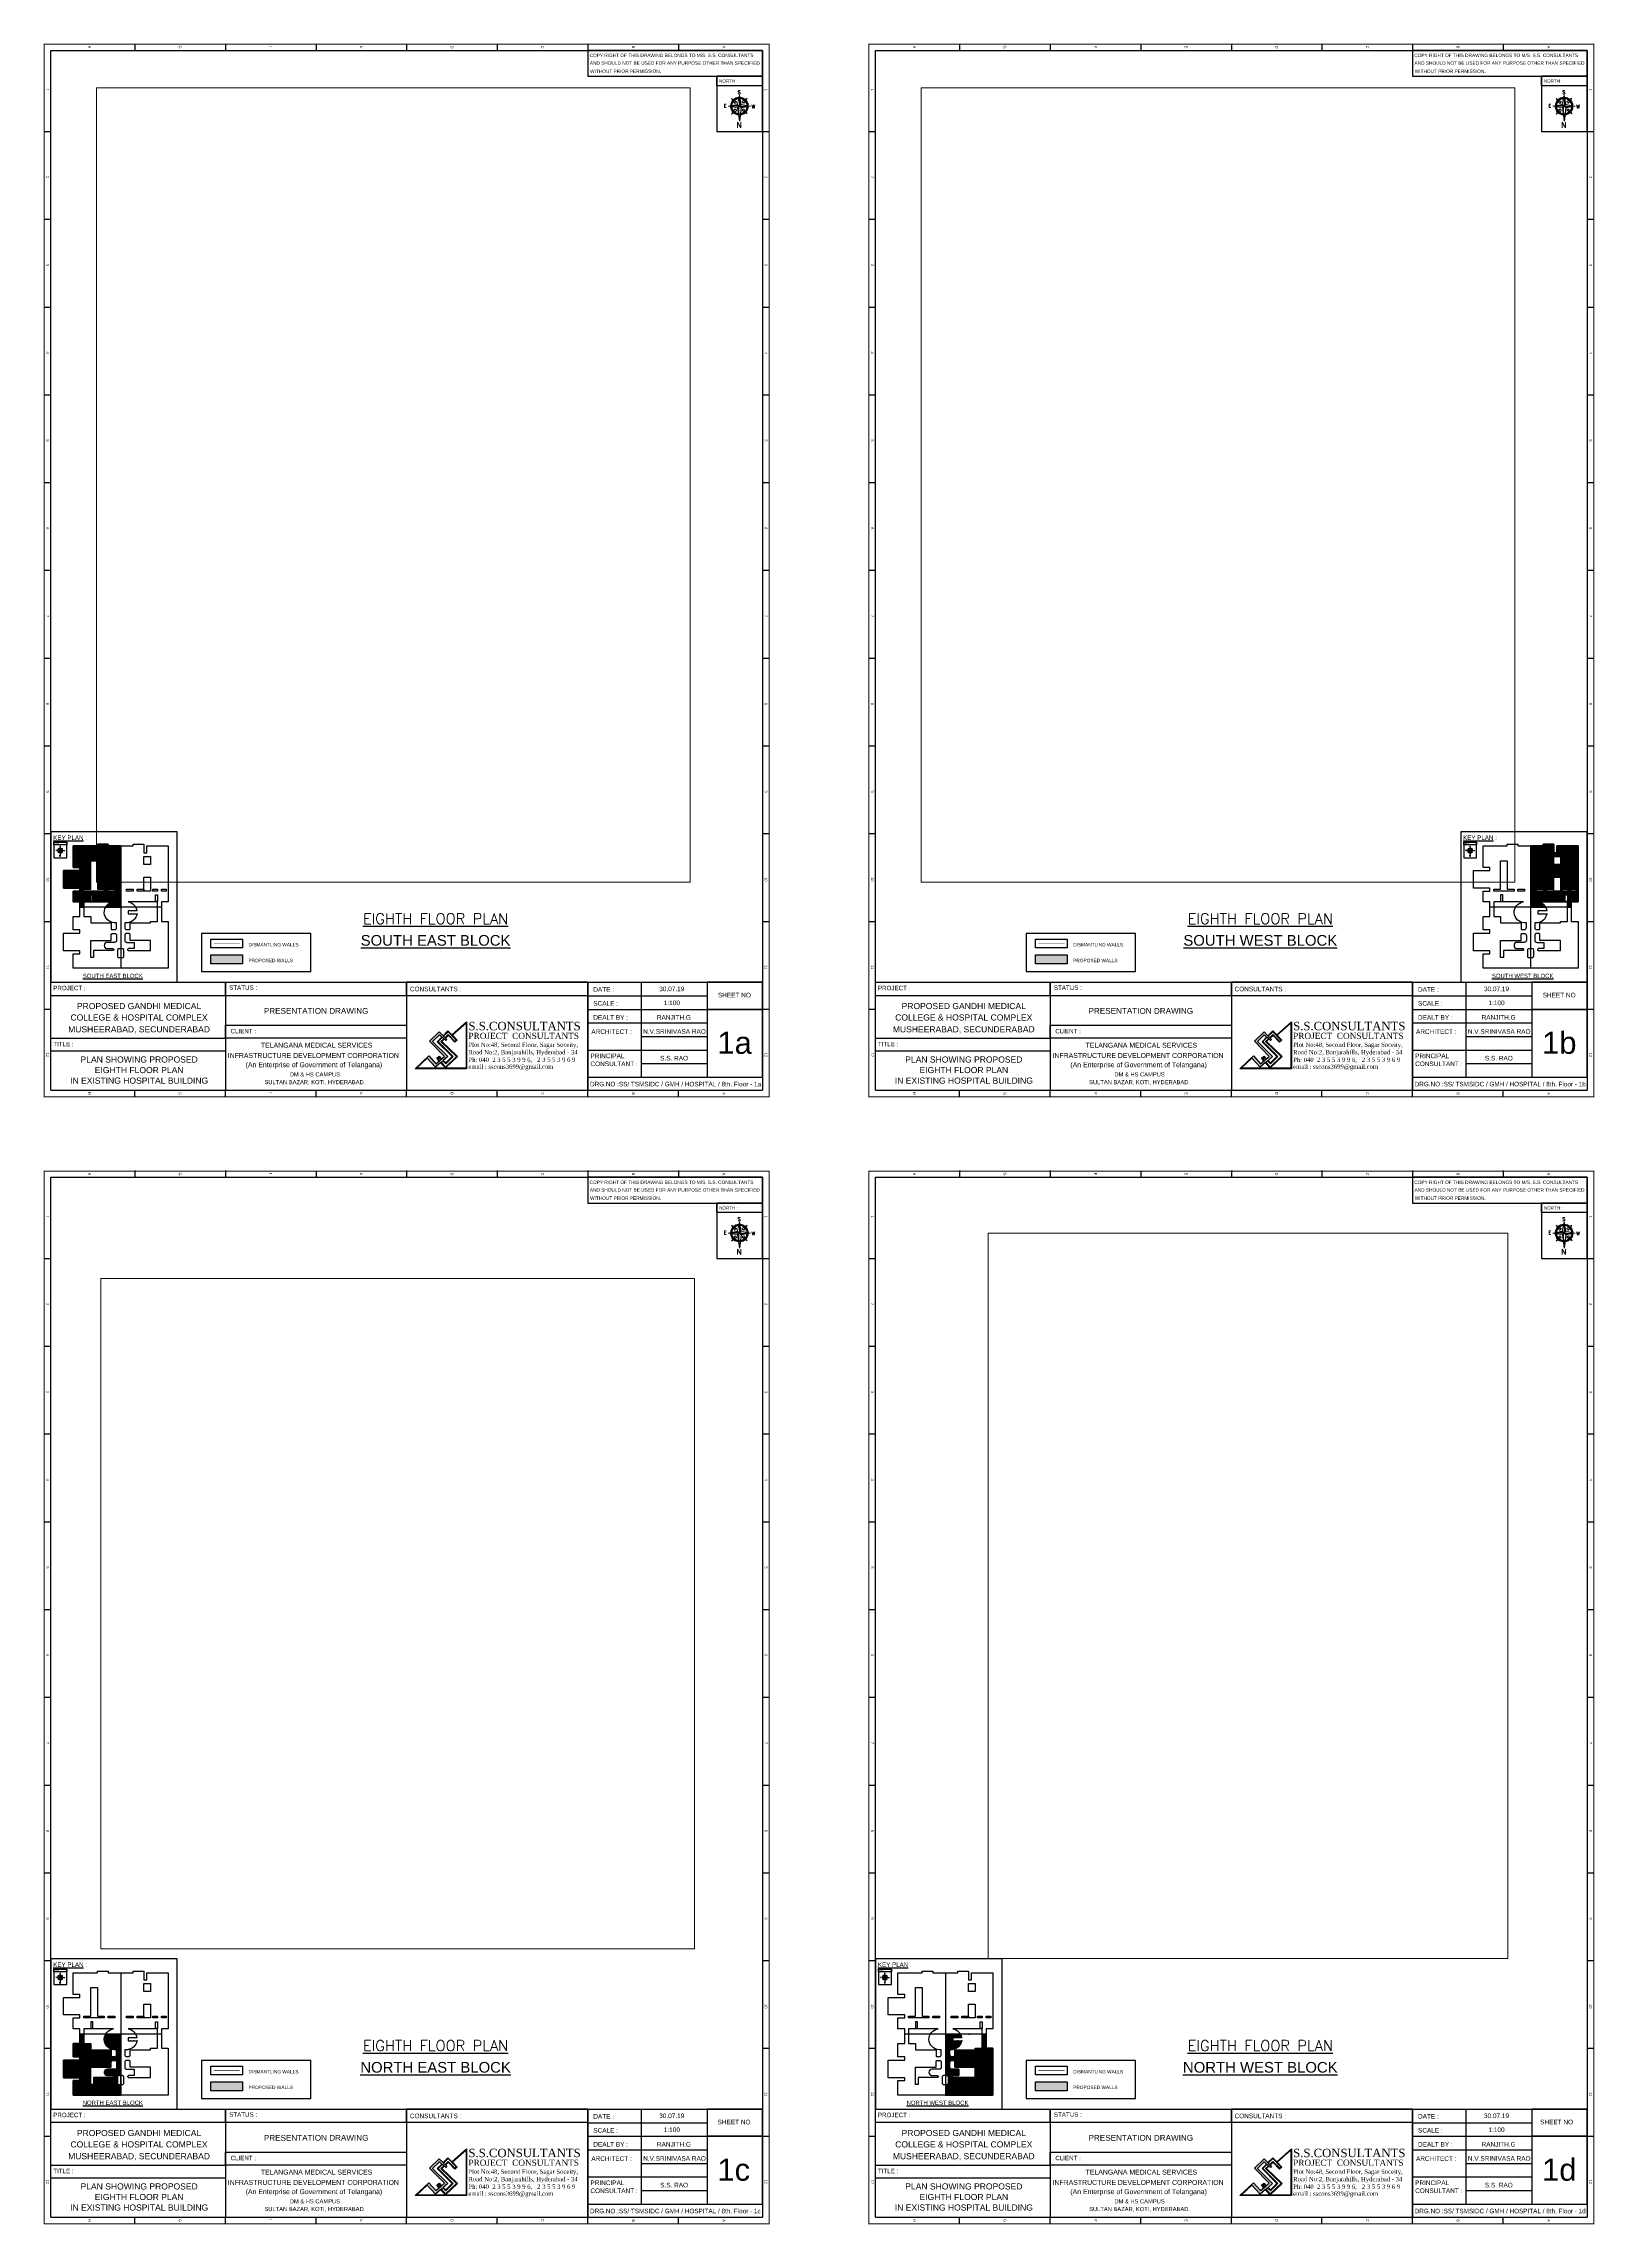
# Paper-space layout 'Layout1' of a CAD drawing. Extents: x -123619 to 94626, y -305529 to 1405.
import ezdxf
from ezdxf.enums import TextEntityAlignment as Align

# ---------------------------------------------------------------- set-up
doc = ezdxf.new("R2010")
doc.units = 0
doc.header["$MEASUREMENT"] = 0
doc.linetypes.add('DASHED2', pattern=[0.375, 0.25, -0.125])
doc.layers.get('Defpoints').update_dxf_attribs({"linetype": 'CONTINUOUS'})
for name, color, linetype in [('Corr Hat Line', 8, 'CONTINUOUS'), ('Corridor Hat Line', 8, 'CONTINUOUS'), ('Dis', 3, 'CONTINUOUS'), ('Pro-Blocks', 10, 'CONTINUOUS'), ('TITLE', 7, 'CONTINUOUS'), ('Venti', 161, 'CONTINUOUS'), ('Wall Hat', 1, 'CONTINUOUS')]:
    doc.layers.add(name, color=color, linetype=linetype)
doc.layers.add('walls', color=1, linetype='CONTINUOUS', lineweight=35)
doc.styles.add('ARI', font='arial.ttf')
doc.styles.add('ARIAL', font='arial.ttf', dxfattribs={"width": 0.75})
doc.styles.add('ROMANS', font='arial.ttf')
doc.styles.add('ROMANT', font='romant.shx')
doc.styles.add('RT', font='romant.shx')
doc.styles.add('TNR', font='times.ttf')

# ---------------------------------------------------------------- blocks, each defined once
blk = doc.blocks.new('A$C66962185')
at = {"layer": 'TITLE', "color": 7}
for p, q in [((30.11, -140930.66), (30.11, -140928.36)), ((60.37, -140930.66), (60.37, -140928.36)), ((90.64, -140930.66), (90.64, -140928.36)), ((120.9, -140930.66), (120.9, -140928.36)), ((151.16, -140930.66), (151.16, -140928.36)), ((181.42, -140930.66), (181.42, -140928.36)), ((211.69, -140930.66), (211.69, -140928.36)), ((241.95, -140930.66), (241.95, -140928.36)), ((272.21, -140930.66), (272.21, -140928.36)), ((302.47, -140930.66), (302.47, -140928.36)), ((332.74, -140930.66), (332.74, -140928.36)), ((363, -140959.61), (360.7, -140959.61)), ((363, -140990.86), (360.7, -140990.86)), ((363, -141022.1), (360.7, -141022.1)), ((363, -141053.35), (360.7, -141053.35)), ((363, -141084.59), (360.7, -141084.59)), ((363, -141115.84), (360.7, -141115.84)), ((363, -141147.08), (360.7, -141147.08))]:
    blk.add_line(p, q, dxfattribs=at)
at = {"layer": 'TITLE'}
for p, q in [((2.14, -140930.66), (360.7, -140930.66)), ((2.14, -141176.03), (2.14, -140930.66)), ((360.7, -141176.03), (360.7, -140930.66)), ((360.7, -141176.03), (2.14, -141176.03))]:
    blk.add_line(p, q, dxfattribs=at)
at = {"layer": 'TITLE', "color": 0}
for p, q in [((-0.15, -140959.61), (2.14, -140959.61)), ((-0.15, -140990.86), (2.14, -140990.86)), ((-0.15, -141022.1), (2.14, -141022.1)), ((-0.15, -141053.35), (2.14, -141053.35)), ((0, -141084.59), (2.14, -141084.59)), ((-0.15, -141115.84), (2.14, -141115.84)), ((-0.15, -141147.08), (2.14, -141147.08)), ((30.11, -141178.33), (30.11, -141176.03)), ((60.37, -141178.33), (60.37, -141176.03)), ((90.64, -141178.33), (90.64, -141176.03)), ((120.9, -141178.33), (120.9, -141176.03)), ((151.16, -141178.33), (151.16, -141176.03)), ((181.42, -141178.33), (181.42, -141176.03)), ((211.69, -141178.33), (211.69, -141176.03)), ((241.95, -141178.33), (241.95, -141176.03)), ((272.21, -141178.33), (272.21, -141176.03)), ((302.47, -141178.33), (302.47, -141176.03)), ((332.74, -141178.33), (332.74, -141176.03))]:
    blk.add_line(p, q, dxfattribs=at)
at = {"layer": 'TITLE', "color": 7, "const_width": 0.355}
blk.add_lwpolyline([(363, -140928.36), (363, -141178.33), (0, -141178.33), (0, -140928.36)], close=True, dxfattribs=at)
at = {"layer": 'TITLE', "color": 7, "style": 'ROMANS'}
for s, p in [('1', (15.75, -140929.48)), ('2', (45.89, -140929.48)), ('3', (76.15, -140929.48)), ('4', (106.41, -140929.48)), ('5', (136.67, -140929.48)), ('6', (166.94, -140929.48)), ('7', (197.2, -140929.48)), ('8', (227.46, -140929.48)), ('9', (257.73, -140929.48)), ('10', (287.99, -140929.48)), ('11', (318.25, -140929.48)), ('12', (348.51, -140929.48)), ('A', (361.83, -140943.96)), ('B', (361.83, -140975.21)), ('C', (361.83, -141006.45)), ('D', (361.83, -141037.7)), ('E', (361.83, -141068.94)), ('F', (361.83, -141100.19)), ('G', (361.83, -141131.44)), ('H', (361.83, -141162.68))]:
    blk.add_text(s, height=0.952, dxfattribs=at).set_placement(p, align=Align.MIDDLE)
at = {"layer": 'TITLE', "color": 0, "style": 'ROMANS'}
for s, p in [('A', (1.02, -140943.96)), ('B', (1.02, -140975.21)), ('C', (1.02, -141006.45)), ('D', (1.02, -141037.7)), ('E', (1.02, -141068.94)), ('F', (1.02, -141100.19)), ('G', (1.02, -141131.44)), ('H', (1.02, -141162.68)), ('1', (15.75, -141177.15)), ('2', (45.89, -141177.15)), ('3', (76.15, -141177.15)), ('4', (106.41, -141177.15)), ('5', (136.67, -141177.15)), ('6', (166.94, -141177.15)), ('7', (197.2, -141177.15)), ('8', (227.46, -141177.15)), ('9', (257.73, -141177.15)), ('10', (287.99, -141177.15)), ('11', (318.25, -141177.15)), ('12', (348.51, -141177.15))]:
    blk.add_text(s, height=0.952, dxfattribs=at).set_placement(p, align=Align.MIDDLE)
blk = doc.blocks.new('A$C235022EE')
at = {"layer": 'TITLE', "color": 6, "style": 'ARIAL', "width": 1}
for s, p in [('TELANGANA MEDICAL SERVICES', (-614, 3419)), ('INFRASTRUCTURE DEVELOPMENT CORPORATION', (-791, 2868)), ('(An Enterprise of Government of Telangana)', (-759, 2372))]:
    blk.add_text(s, height=265.46, dxfattribs=at).set_placement(p, align=Align.CENTER)
at = {"layer": 'TITLE', "color": 7, "style": 'ARI', "width": 1}
for s, oblique, p in [('SULTAN BAZAR, KOTI, HYDERABAD.', 360, (-708, 1462)), ('DM & HS CAMPUS', 0, (-708, 1878))]:
    blk.add_text(s, height=221.05, rotation=0.00005, dxfattribs=dict(at, oblique=oblique)).set_placement(p, align=Align.CENTER)
blk = doc.blocks.new('A$C26A6701F')
at = {"layer": 'TITLE'}
h = blk.add_hatch(color=8, dxfattribs=at)
h.dxf.hatch_style = 1
h.paths.add_polyline_path([(-1627, 1251), (-2166, 738), (-1340, -112), (-1527, -271), (-1605, -337), (-1820, -519), (-2215, -86), (-2968, -800), (-100, -800), (-100, 1821), (-919, 1087), (-1142, 1314), (-1411, 1041)])
h.paths.add_polyline_path([(-1485, 965), (-1738, 707), (-914, -123), (-1269, -477), (-1403, -345), (-1147, -125), (-1999, 719), (-1623, 1089)], flags=16)
h.paths.add_polyline_path([(-1386, 1017), (-1139, 1268), (-678, 799), (-752, 726), (-1129, 1106), (-1307, 941)], flags=16)
h.paths.add_polyline_path([(-1460, 942), (-1381, 872), (-1542, 723), (-667, -127), (-1274, -706), (-1513, -440), (-1430, -368), (-1270, -526), (-862, -119), (-1687, 711)], flags=16)
h.paths.add_polyline_path([(-1352, 845), (-1266, 768), (-1202, 838), (-1279, 913), (-1123, 1057), (-753, 683), (-635, 798), (-896, 1064), (-135, 1745), (-135, -777), (-2901, -777), (-2304, -210), (-1842, -723), (-1539, -462), (-1277, -753), (-615, -123), (-1485, 722)], flags=16)
h.paths.add_polyline_path([(-1642, -108), (-1760, -216), (-1631, -359), (-1605, -337), (-1715, -215), (-1647, -153), (-1527, -271), (-1500, -248)], flags=0)
h = blk.add_hatch(color=8, dxfattribs=at)
h.dxf.hatch_style = 1
h.paths.add_polyline_path([(-1642, -108), (-1760, -216), (-1631, -359), (-1605, -337), (-1715, -215), (-1647, -153), (-1527, -271), (-1500, -248)])
at = {"layer": 'TITLE', "color": 8}
for p, q in [((-2166, 738), (-1627, 1251)), ((-1627, 1251), (-1411, 1041)), ((-1142, 1314), (-1411, 1041)), ((-1139, 1268), (-1386, 1017)), ((-919, 1087), (-1142, 1314)), ((-678, 799), (-1139, 1268)), ((-100, 1821), (-919, 1087)), ((-135, 1745), (-896, 1064)), ((-135, 1745), (-135, -777)), ((-100, 1821), (-100, -800)), ((-1340, -112), (-2166, 738)), ((-1623, 1089), (-1999, 719)), ((-1999, 719), (-1147, -125)), ((-1485, 965), (-1738, 707)), ((-914, -123), (-1738, 707)), ((-1460, 942), (-1687, 711)), ((-862, -119), (-1687, 711)), ((-1485, 965), (-1623, 1089)), ((-1381, 872), (-1542, 723)), ((-1542, 723), (-667, -127)), ((-1352, 845), (-1485, 722)), ((-1485, 722), (-615, -123)), ((-1381, 872), (-1460, 942)), ((-1386, 1017), (-1307, 941)), ((-1266, 768), (-1352, 845)), ((-1129, 1106), (-1307, 941)), ((-1123, 1057), (-1279, 913)), ((-1279, 913), (-1202, 838)), ((-1202, 838), (-1266, 768)), ((-752, 726), (-1129, 1106)), ((-753, 683), (-1123, 1057)), ((-635, 798), (-896, 1064)), ((-635, 798), (-753, 683)), ((-678, 799), (-752, 726)), ((-2968, -800), (-2215, -86)), ((-100, -800), (-2968, -800)), ((-2901, -777), (-2304, -210)), ((-135, -777), (-2901, -777)), ((-1842, -723), (-2304, -210)), ((-2215, -86), (-1820, -519)), ((-1539, -462), (-1842, -723)), ((-1820, -519), (-1605, -337)), ((-1760, -216), (-1642, -108)), ((-1631, -359), (-1760, -216)), ((-1715, -215), (-1647, -153)), ((-1605, -337), (-1715, -215)), ((-1647, -153), (-1527, -271)), ((-1642, -108), (-1500, -248)), ((-1605, -337), (-1527, -271)), ((-1277, -753), (-1539, -462)), ((-1527, -271), (-1340, -112)), ((-1430, -368), (-1513, -440)), ((-1274, -706), (-1513, -440)), ((-1430, -368), (-1270, -526)), ((-1147, -125), (-1403, -345)), ((-1403, -345), (-1269, -477)), ((-615, -123), (-1277, -753)), ((-667, -127), (-1274, -706)), ((-1270, -526), (-862, -119)), ((-1269, -477), (-914, -123))]:
    blk.add_line(p, q, dxfattribs=at)
at = {"layer": 'TITLE', "color": 5, "style": 'TNR'}
blk.add_text('S.S.CONSULTANTS', height=469.79, dxfattribs=at).set_placement((0, 1348))
at = {"layer": 'TITLE', "style": 'TNR'}
for s, height, p in [('Plot No:48, Second Floor, Sagar Soceity,', 242.85, (0, 418)), ('Road No:2, Banjarahills, Hyderabad - 34', 243.21, (0, 0)), ('Ph: 040  2 3 5 5 3 9 9 6,   2 3 5 5 3 9 6 9', 243.21, (0, -421)), ('email : sscons3699@gmail.com', 243.21, (0, -808))]:
    blk.add_text(s, height=height, dxfattribs=at).set_placement(p)
at = {"layer": 'TITLE', "color": 150, "style": 'TNR'}
blk.add_text('PROJECT  CONSULTANTS', height=342.05, dxfattribs=at).set_placement((0, 864))
blk = doc.blocks.new('A$C03AF6151')
at = {"layer": 'TITLE', "color": 8, "lineweight": 5}
for p, q in [((-3940, 3881), (-24442, 0)), ((0, 0), (-24442, 0)), ((-24442, 0), (0, 0)), ((-3881, -3940), (-24442, 0)), ((-16447, 2397), (-19471, 1797)), ((-6501, 9852), (-17414, 17152)), ((-9949, 6351), (-17414, 17152)), ((-13474, 9732), (-15227, 12268)), ((-9935, 13325), (-12497, 15039)), ((-6966, 6861), (-9949, 6351)), ((-6966, 6861), (-6501, 9852)), ((-3940, 3881), (0, 24442)), ((-3940, 3881), (0, 0)), ((0, 0), (-3940, 3881)), ((0, 0), (-3881, -3940)), ((-3881, -3940), (0, 0)), ((-2646, 16409), (-2092, 19442)), ((0, 24442), (0, 0)), ((0, 0), (0, 24442)), ((3881, 3940), (0, 24442)), ((0, 0), (3881, 3940)), ((3881, 3940), (0, 0)), ((0, 0), (3940, -3881)), ((3940, -3881), (0, 0)), ((0, 0), (0, -24442)), ((0, -24442), (0, 0)), ((2397, 16447), (1797, 19471)), ((6351, 9949), (17152, 17414)), ((6861, 6966), (6351, 9949)), ((6861, 6966), (9852, 6501)), ((9732, 13474), (12268, 15227)), ((9852, 6501), (17152, 17414)), ((13325, 9935), (15039, 12497)), ((16292, 3291), (19338, 2899)), ((16292, 3291), (19338, 2899)), ((-16409, -2646), (-19442, -2092)), ((-9852, -6501), (-17152, -17414)), ((-6351, -9949), (-17152, -17414)), ((-13325, -9935), (-15039, -12497)), ((-9732, -13474), (-12268, -15227)), ((-6861, -6966), (-9852, -6501)), ((-6861, -6966), (-6351, -9949)), ((-3881, -3940), (0, -24442)), ((-2397, -16447), (-1797, -19471)), ((3940, -3881), (0, -24442)), ((2646, -16409), (2092, -19442)), ((6966, -6861), (6501, -9852)), ((6501, -9852), (17414, -17152)), ((6966, -6861), (9949, -6351)), ((9935, -13325), (12497, -15039)), ((9949, -6351), (17414, -17152)), ((13474, -9732), (15227, -12268)), ((16329, -3101), (19370, -2676)), ((16329, -3102), (19370, -2676)), ((16329, -3102), (19370, -2676))]:
    blk.add_line(p, q, dxfattribs=at)
at = {"layer": 'TITLE', "color": 5}
for p in [(3881, 3940), (3940, -3881)]:
    blk.add_line(p, (33053, 0), dxfattribs=at)
at = {"layer": 'TITLE', "color": 8, "lineweight": 5}
for radius, start, end in [(19554, 141.142689, 174.726248), (18088, 144.161205, 171.707732), (16621, 144.161205, 171.707732), (19554, 96.142689, 129.726248), (18088, 99.161205, 126.707732), (16621, 99.161205, 126.707732), (19554, 51.142689, 84.726248), (16621, 54.161205, 81.707732), (18088, 54.161205, 81.707732), (16621, 11.421813, 36.707732), (18088, 9.85136, 36.707732), (19554, 8.526917, 39.726248), (19554, 186.142689, 219.726248), (18088, 189.161205, 216.707732), (16621, 189.161205, 216.707732), (19554, 231.142689, 264.726248), (18088, 234.161205, 261.707732), (16621, 234.161205, 261.707732), (19554, 276.142689, 309.726248), (16621, 279.161205, 306.707732), (18088, 279.161205, 306.707732), (16621, 324.161205, 349.248684), (18088, 324.161205, 350.81434), (19554, 321.142689, 352.134802)]:
    blk.add_arc((0, 0), radius, start, end, dxfattribs=at)
for points in [[(-24442, 0), (-3940, 3881), (0, 0)], [(-19350, 2820), (-19471, 1797), (-16447, 2397)], [(-17414, 17152), (-6501, 9852), (-6966, 6861)], [(-15227, 12268), (-15852, 11449), (-13474, 9732)], [(-12497, 15039), (-11688, 15676), (-9935, 13325)], [(0, -24442), (-3881, -3940), (0, 0)], [(-3113, 19305), (-2092, 19442), (-2646, 16409)], [(0, 24442), (3881, 3940), (0, 0)], [(2820, 19350), (1797, 19471), (2397, 16447)], [(17152, 17414), (9852, 6501), (6861, 6966)], [(12268, 15227), (11449, 15852), (9732, 13474)], [(15039, 12497), (15676, 11688), (13325, 9935)], [(19338, 2899), (19161, 3903), (16292, 3291)], [(-19305, -3113), (-19442, -2092), (-16409, -2646)], [(-17152, -17414), (-9852, -6501), (-6861, -6966)], [(-15039, -12497), (-15676, -11688), (-13325, -9935)], [(-12268, -15227), (-11449, -15852), (-9732, -13474)], [(-2820, -19350), (-1797, -19471), (-2397, -16447)], [(3113, -19305), (2092, -19442), (2646, -16409)], [(17414, -17152), (6501, -9852), (6966, -6861)], [(12497, -15039), (11688, -15676), (9935, -13325)], [(15227, -12268), (15852, -11449), (13474, -9732)], [(19370, -2676), (19204, -3681), (16329, -3102)]]:
    blk.add_solid(points, dxfattribs=at)
at = {"layer": 'TITLE', "color": 5}
blk.add_solid([(33053, 0), (3940, -3881), (0, 0)], dxfattribs=at)

psp = doc.layouts.get("Layout1")

# ---------------------------------------------------------------- hatches: boundary and pattern name
at = {"layer": 'Corridor Hat Line', "ltscale": 500}
for points in [[(-95638, -126867), (-100070, -126867), (-100070, -128104), (-95638, -128104)], [(20426, -126867), (15994, -126867), (15994, -128104), (20426, -128104)], [(-95638, -285476), (-100070, -285476), (-100070, -286714), (-95638, -286714)], [(20426, -285476), (15994, -285476), (15994, -286714), (20426, -286714)]]:
    psp.add_hatch(color=10, dxfattribs=at).paths.add_polyline_path(points)
at = {"layer": 'Wall Hat', "lineweight": -3, "ltscale": 500}
h = psp.add_hatch(dxfattribs=at)
h.set_pattern_fill('ANSI31', color=10, scale=800, style=0)
h.set_pattern_definition([(45, (-16591244.99, 5685080.8), (-70.7106781, 70.7106781), [])])
h.paths.add_polyline_path([(-112776, -111514), (-114546, -111514), (-114546, -111258), (-116055, -111258), (-116055, -111514), (-119466, -111514), (-119466, -114550), (-118501, -114550), (-118501, -114970), (-120810, -114970), (-120810, -117444), (-118501, -117444), (-118501, -117870), (-119466, -117870), (-119466, -119378), (-118501, -119378), (-118501, -120124), (-117957, -120124), (-117957, -119378), (-113895, -119378), (-113895, -119394), (-113775, -119394, 0.2380244), (-114886, -120124), (-112776, -120124)])
h.paths.add_polyline_path([(-113613, -117620), (-113613, -117870), (-114546, -117870), (-114546, -117620)], flags=16)
h.paths.add_polyline_path([(-116055, -117620), (-115090, -117620), (-115090, -117870), (-117957, -117870), (-117957, -117620), (-116993, -117620), (-116993, -113599), (-116055, -113599)], flags=16)
h.paths.add_polyline_path([(-116695, -118414), (-116695, -119346), (-116992, -119346), (-116992, -118414)], flags=16)
h = psp.add_hatch(dxfattribs=at)
h.set_pattern_fill('ANSI31', color=10, scale=800, style=0)
h.set_pattern_definition([(45, (-16412724.54, 5685080.92), (-70.7106781, 70.7106781), [])])
h.paths.add_polyline_path([(92333, -111514), (89335, -111514), (89335, -112479), (88921, -112479), (88921, -111258), (87413, -111258), (87413, -111514), (85643, -111514), (85643, -120124), (87752, -120124, 0.2319293), (86676, -119398), (86676, -119378), (86778, -119378), (86922, -119378), (86970, -119378), (87114, -119378), (90824, -119378), (90824, -120124), (91368, -120124), (91368, -119378), (92333, -119378)])
h.paths.add_polyline_path([(89859, -115903), (89859, -117869), (88921, -117869), (88921, -115903)], flags=16)
h.paths.add_polyline_path([(89859, -114148), (88921, -114148), (88921, -113023), (89859, -113023)], flags=16)
h.paths.add_polyline_path([(91368, -117620), (92029, -117620), (92029, -117869), (91368, -117869)], flags=16)
h.paths.add_polyline_path([(90824, -117620), (90824, -117869), (90163, -117869), (90163, -117620)], flags=16)
h.paths.add_polyline_path([(90824, -118413), (90824, -119346), (90526, -119346), (90526, -118413)], flags=16)
h.paths.add_polyline_path([(88889, -117620), (88889, -117869), (87957, -117869), (87957, -117620)], flags=16)
h.paths.add_polyline_path([(87413, -117620), (87413, -117869), (86480, -117869), (86480, -117620)], flags=16)
h = psp.add_hatch(dxfattribs=at)
h.set_pattern_fill('ANSI31', color=10, scale=800, style=0)
h.set_pattern_definition([(45, (-16629607.71, 5526471.4), (-70.7106781, 70.7106781), [])])
h.paths.add_polyline_path([(-116992, -283415), (-114093, -283415), (-114093, -282538), (-114041, -282538), (-114041, -282450), (-113731, -282450), (-113639, -282450), (-113639, -282466), (-113517, -282466), (-113384, -282599), (-113384, -282721), (-113368, -282721), (-113368, -283032), (-113368, -283121), (-113368, -283431), (-113384, -283431), (-113384, -283554), (-113517, -283686), (-113639, -283686), (-113639, -283702), (-114664, -283702, 0.9006156), (-114755, -284573), (-114664, -284582), (-114568, -284582), (-114071, -284582), (-113975, -284582), (-113884, -284582), (-113757, -284709), (-113757, -284777), (-113773, -284777), (-113825, -284777), (-113825, -284865), (-116587, -284865), (-116587, -285834), (-116992, -285834)], flags=16)
h.paths.add_polyline_path([(-112776, -278733), (-118501, -278733), (-118501, -280061), (-119466, -280061), (-119466, -281938), (-118501, -281938), (-118501, -282418), (-120810, -282418), (-120810, -284897), (-118501, -284897), (-118501, -285298), (-119466, -285298), (-119466, -287343), (-112776, -287343)])
edge = h.paths.add_edge_path(flags=16)
edge.add_line((-114886, -278733), (-117957, -278733))
edge.add_line((-117957, -278733), (-117957, -280061))
edge.add_line((-117957, -280061), (-116992, -280061))
edge.add_line((-116992, -280061), (-116992, -280941))
edge.add_line((-116992, -280941), (-114093, -280941))
edge.add_line((-114093, -280941), (-114093, -281906))
edge.add_line((-114093, -281906), (-113639, -281906))
edge.add_line((-113639, -281906), (-113639, -281890))
edge.add_line((-113639, -281890), (-113519, -281890))
edge.add_line((-113519, -281890), (-113519, -281893))
edge.add_line((-113519, -281893), (-113381, -281755))
edge.add_line((-113381, -281755), (-113384, -281755))
edge.add_line((-113384, -281755), (-113384, -281635))
edge.add_line((-113384, -281635), (-113368, -281635))
edge.add_line((-113368, -281635), (-113368, -280945))
edge.add_line((-113368, -280945), (-113661, -280945))
edge.add_line((-113661, -280945), (-113661, -280942))
edge.add_arc((-113608, -279469), 1474, 150.08905, 267.92406, ccw=False)
edge = h.paths.add_edge_path(flags=17)
edge.add_line((-112776, -285829), (-112776, -284587))
edge.add_line((-112776, -284587), (-113038, -284587))
edge.add_arc((-113073, -284577), 36, 209.50649, 343.20855, ccw=False)
edge.add_line((-113104, -284594), (-113219, -284709))
edge.add_line((-113219, -284709), (-113219, -284718))
edge.add_arc((-113238, -284749), 36, -59.26213, 59.26213, ccw=False)
edge.add_line((-113219, -284780), (-113219, -285660))
edge.add_arc((-113238, -285691), 36, -42.29805, 59.26213, ccw=False)
edge.add_line((-113211, -285715), (-113097, -285829))
edge.add_arc((-113073, -285856), 36, 47.16657, 132.29805, ccw=False)
edge.add_line((-113048, -285829), (-112776, -285829))
h = psp.add_hatch(dxfattribs=at)
h.set_pattern_fill('ANSI31', color=10, scale=800, style=0)
h.set_pattern_definition([(45, (-16533378.9, 5526471.4), (-70.7106781, 70.7106781), [])])
h.paths.add_polyline_path([(7503, -283415), (7503, -284865), (4336, -284865), (4336, -284777), (4284, -284777), (4268, -284777), (4268, -284709), (4395, -284582), (4487, -284582), (4583, -284582), (5079, -284582), (5175, -284582), (5175, -284550), (5175, -284158), (5175, -284126), (5175, -283702), (5079, -283702), (4583, -283702), (4487, -283702), (4461, -283702), (4151, -283702), (4151, -283686), (4028, -283686), (3895, -283554), (3895, -283431), (3879, -283431), (3879, -283121), (3879, -283032), (3879, -282721), (3895, -282721), (3895, -282599), (4028, -282466), (4151, -282466), (4151, -282450), (4242, -282450), (4552, -282450), (4552, -282538), (4604, -282538), (4604, -283415)], flags=16)
edge = h.paths.add_edge_path()
edge.add_line((9012, -278733), (3287, -278733))
edge.add_line((3287, -278733), (3287, -284587))
edge.add_line((3287, -284587), (3550, -284587))
edge.add_arc((3584, -284577), 36, 196.79145, 330.49351)
edge.add_line((3615, -284594), (3737, -284716))
edge.add_arc((3749, -284749), 36, 109.94941, 239.26213)
edge.add_line((3731, -284780), (3731, -285660))
edge.add_arc((3749, -285691), 36, 120.73787, 222.29805)
edge.add_line((3722, -285715), (3608, -285829))
edge.add_arc((3584, -285856), 36, 47.70195, 132.83343)
edge.add_line((3560, -285829), (3287, -285829))
edge.add_line((3287, -285829), (3287, -287343))
edge.add_line((3287, -287343), (9977, -287343))
edge.add_line((9977, -287343), (9977, -280749))
edge.add_line((9977, -280749), (9012, -280749))
edge.add_line((9012, -280749), (9012, -278733))
edge = h.paths.add_edge_path(flags=16)
edge.add_line((8468, -278733), (5397, -278733))
edge.add_arc((4119, -279469), 1474, 8.26706, 29.9103, ccw=False)
edge.add_line((5578, -279257), (5125, -279257))
edge.add_line((5125, -279257), (5125, -279273))
edge.add_line((5125, -279273), (5029, -279273))
edge.add_line((5029, -279273), (5029, -279257))
edge.add_line((5029, -279257), (4728, -279257))
edge.add_arc((4692, -279241), 40, 203.57818, 336.42182, ccw=False)
edge.add_line((4655, -279257), (4320, -279257))
edge.add_line((4320, -279257), (4320, -279681))
edge.add_line((4320, -279681), (4655, -279681))
edge.add_arc((4692, -279697), 40, 23.57818, 156.42182, ccw=False)
edge.add_line((4728, -279681), (5029, -279681))
edge.add_line((5029, -279681), (5029, -279665))
edge.add_line((5029, -279665), (5125, -279665))
edge.add_line((5125, -279665), (5125, -279681))
edge.add_line((5125, -279681), (5522, -279681))
edge.add_arc((5559, -279697), 40, -76.13428, 156.42182, ccw=False)
edge.add_arc((4119, -279469), 1474, 277.85888, 349.57325, ccw=False)
edge.add_line((4320, -280929), (4320, -280945))
edge.add_line((4320, -280945), (3895, -280945))
edge.add_line((3895, -280945), (3895, -281069))
edge.add_line((3895, -281069), (3879, -281069))
edge.add_line((3879, -281069), (3879, -281635))
edge.add_line((3879, -281635), (3895, -281635))
edge.add_line((3895, -281635), (3895, -281758))
edge.add_line((3895, -281758), (4028, -281890))
edge.add_line((4028, -281890), (4151, -281890))
edge.add_line((4151, -281890), (4151, -281906))
edge.add_line((4151, -281906), (4552, -281906))
edge.add_line((4552, -281906), (4552, -281818))
edge.add_line((4552, -281818), (4604, -281818))
edge.add_line((4604, -281818), (4604, -280941))
edge.add_line((4604, -280941), (7487, -280941))
edge.add_line((7487, -280941), (7487, -280749))
edge.add_line((7487, -280749), (8468, -280749))
edge.add_line((8468, -280749), (8468, -278733))

# ---------------------------------------------------------------- linework, layer by layer
at = {"layer": 'Corr Hat Line', "color": 10, "lineweight": -3, "ltscale": 500}
for p, q in [((-112776, -111514), (-112776, -120124)), ((-112776, -120124), (-118501, -120124))]:
    psp.add_line(p, q, dxfattribs=at)
at = {"layer": 'Corr Hat Line', "color": 3, "lineweight": -3, "ltscale": 500}
for p, q in [((-112776, -111514), (-112776, -128734)), ((85643, -111514), (85643, -128733)), ((-107051, -120124), (-118501, -120124)), ((91368, -120124), (79918, -120124)), ((-112776, -270124), (-112776, -287343)), ((3287, -270124), (3287, -287343)), ((-107051, -278733), (-118501, -278733)), ((9012, -278733), (-2437, -278733))]:
    psp.add_line(p, q, dxfattribs=at)
for points in [[(-109498, -111258), (-109498, -111258), (-109498, -112479), (-109084, -112479), (-109084, -111514), (-106087, -111514), (-106087, -119378), (-107051, -119378), (-107051, -122139), (-106087, -122139), (-106087, -128734), (-119466, -128734), (-119466, -126689), (-118501, -126689), (-118501, -126287), (-120810, -126287), (-120810, -123809), (-118501, -123809), (-118501, -123329), (-119466, -123329), (-119466, -121452), (-118501, -121452), (-118501, -119378), (-119466, -119378), (-119466, -117870), (-118501, -117870), (-118501, -117444), (-120810, -117444), (-120810, -114970), (-118501, -114970), (-118501, -114550), (-119466, -114550), (-119466, -111514), (-116055, -111514), (-116055, -111258), (-114546, -111258), (-114546, -111514), (-111007, -111514), (-111007, -111258), (-109498, -111258)], [(88921, -111258), (88921, -111258), (88921, -112479), (89335, -112479), (89335, -111514), (92333, -111514), (92333, -119378), (91368, -119378), (91368, -122139), (92333, -122139), (92333, -128733), (78953, -128733), (78953, -126689), (79918, -126689), (79918, -126287), (77609, -126287), (77609, -123809), (79918, -123809), (79918, -123329), (78953, -123329), (78953, -121452), (79918, -121452), (79918, -119378), (78953, -119378), (78953, -117869), (79918, -117869), (79918, -117444), (77609, -117444), (77609, -114970), (79918, -114970), (79918, -114549), (78953, -114549), (78953, -111514), (82365, -111514), (82365, -111258), (83873, -111258), (83873, -111514), (87413, -111514), (87413, -111258), (88921, -111258)], [(-109498, -269868), (-109498, -269868), (-109498, -271089), (-109084, -271089), (-109084, -270124), (-106087, -270124), (-106087, -277988), (-107051, -277988), (-107051, -280749), (-106087, -280749), (-106087, -287343), (-119466, -287343), (-119466, -285298), (-118501, -285298), (-118501, -284897), (-120810, -284897), (-120810, -282418), (-118501, -282418), (-118501, -281938), (-119466, -281938), (-119466, -280061), (-118501, -280061), (-118501, -277988), (-119466, -277988), (-119466, -276479), (-118501, -276479), (-118501, -276053), (-120810, -276053), (-120810, -273580), (-118501, -273580), (-118501, -273159), (-119466, -273159), (-119466, -270124), (-116055, -270124), (-116055, -269868), (-114546, -269868), (-114546, -270124), (-111007, -270124), (-111007, -269868), (-109498, -269868)], [(6566, -269868), (6566, -269868), (6566, -271089), (6979, -271089), (6979, -270124), (9977, -270124), (9977, -277988), (9012, -277988), (9012, -280749), (9977, -280749), (9977, -287343), (-3402, -287343), (-3402, -285298), (-2437, -285298), (-2437, -284897), (-4746, -284897), (-4746, -282418), (-2437, -282418), (-2437, -281938), (-3402, -281938), (-3402, -280061), (-2437, -280061), (-2437, -277988), (-3402, -277988), (-3402, -276479), (-2437, -276479), (-2437, -276053), (-4746, -276053), (-4746, -273580), (-2437, -273580), (-2437, -273159), (-3402, -273159), (-3402, -270124), (9, -270124), (9, -269868), (1518, -269868), (1518, -270124), (5057, -270124), (5057, -269868), (6566, -269868)]]:
    psp.add_lwpolyline(points, dxfattribs=at)
at = {"layer": 'Corr Hat Line', "color": 8, "lineweight": -3, "ltscale": 500}
for points in [[(-109498, -113023), (-108560, -113023), (-108560, -114148), (-109498, -114148)], [(-109498, -115903), (-108560, -115903), (-108560, -117870), (-109498, -117870)], [(-111939, -117620), (-111007, -117620), (-111007, -117870), (-111939, -117870)], [(-110463, -117620), (-109530, -117620), (-109530, -117870), (-110463, -117870)], [(-108256, -117620), (-107595, -117620), (-107595, -117870), (-108256, -117870)], [(-107893, -118414), (-107595, -118414), (-107595, -119346), (-107893, -119346)], [(-107051, -117620), (-106391, -117620), (-106391, -117870), (-107051, -117870)], [(81725, -118413), (81427, -118413), (81427, -119346), (81725, -119346)], [(83873, -117620), (84806, -117620), (84806, -117869), (83873, -117869)], [(-109498, -271633), (-108560, -271633), (-108560, -272757), (-109498, -272757)], [(6566, -271633), (7503, -271633), (7503, -272757), (6566, -272757)], [(-114546, -276229), (-113613, -276229), (-113613, -276479), (-114546, -276479)], [(-111939, -276229), (-111007, -276229), (-111007, -276479), (-111939, -276479)], [(-110463, -276229), (-109530, -276229), (-109530, -276479), (-110463, -276479)], [(-109498, -274513), (-108560, -274513), (-108560, -276479), (-109498, -276479)], [(-108256, -276229), (-107595, -276229), (-107595, -276479), (-108256, -276479)], [(-107051, -276229), (-106391, -276229), (-106391, -276479), (-107051, -276479)], [(1518, -276229), (2451, -276229), (2451, -276479), (1518, -276479)], [(4124, -276229), (5057, -276229), (5057, -276479), (4124, -276479)], [(5601, -276229), (6534, -276229), (6534, -276479), (5601, -276479)], [(6566, -274513), (7503, -274513), (7503, -276479), (6566, -276479)], [(7807, -276229), (8468, -276229), (8468, -276479), (7807, -276479)], [(9012, -276229), (9673, -276229), (9673, -276479), (9012, -276479)], [(-116695, -277023), (-116992, -277023), (-116992, -277956), (-116695, -277956)], [(-107893, -277023), (-107595, -277023), (-107595, -277956), (-107893, -277956)], [(-631, -277023), (-929, -277023), (-929, -277956), (-631, -277956)], [(8171, -277023), (8468, -277023), (8468, -277956), (8171, -277956)]]:
    psp.add_lwpolyline(points, close=True, dxfattribs=at)
at = {"layer": 'Corr Hat Line', "color": 10, "lineweight": -3, "ltscale": 500}
psp.add_lwpolyline([(-116055, -117620), (-115090, -117620), (-115090, -117870), (-117957, -117870), (-117957, -117620), (-116993, -117620), (-116993, -113599), (-116055, -113599), (-116055, -117620)], dxfattribs=at)
at = {"layer": 'Corr Hat Line', "color": 8, "lineweight": -3, "ltscale": 500}
for points in [[(82365, -117620), (83329, -117620), (83329, -117869), (80462, -117869), (80462, -117620), (81427, -117620), (81427, -113599), (82365, -113599), (82365, -117620)], [(-108560, -126255), (-108560, -124806), (-108560, -124806), (-108560, -124806), (-108560, -124806), (-108560, -124806), (-111459, -124806), (-111459, -124774), (-111459, -123929), (-111511, -123929), (-111511, -123841), (-111822, -123841), (-111913, -123841), (-111913, -123857), (-112036, -123857), (-112168, -123989), (-112168, -124112), (-112184, -124112), (-112184, -124422), (-112184, -124511), (-112184, -124822), (-112168, -124822), (-112168, -124944), (-112036, -125077), (-111913, -125077), (-111913, -125093), (-111603, -125093), (-111577, -125093), (-111481, -125093), (-110984, -125093), (-110888, -125093), (-110888, -125125), (-110888, -125517), (-110888, -125549), (-110888, -125941), (-110888, -125973), (-110984, -125973), (-111481, -125973), (-111577, -125973), (-111668, -125973), (-111795, -126100), (-111795, -126167), (-111779, -126167), (-111727, -126167), (-111727, -126255), (-108560, -126255), (-108560, -126255)], [(89859, -126255), (89859, -124805), (89859, -124805), (89859, -124805), (89859, -124805), (89859, -124805), (86960, -124805), (86960, -124773), (86960, -123929), (86908, -123929), (86908, -123841), (86597, -123841), (86506, -123841), (86506, -123857), (86383, -123857), (86251, -123989), (86251, -124112), (86235, -124112), (86235, -124422), (86235, -124511), (86235, -124821), (86251, -124821), (86251, -124944), (86383, -125077), (86506, -125077), (86506, -125093), (86817, -125093), (86842, -125093), (86938, -125093), (87435, -125093), (87531, -125093), (87531, -125125), (87531, -125517), (87531, -125549), (87531, -125941), (87531, -125973), (87435, -125973), (86938, -125973), (86842, -125973), (86751, -125973), (86624, -126100), (86624, -126167), (86640, -126167), (86692, -126167), (86692, -126255), (89859, -126255), (89859, -126255)], [(-116055, -276229), (-115090, -276229), (-115090, -276479), (-117957, -276479), (-117957, -276229), (-116993, -276229), (-116993, -272209), (-116055, -272209), (-116055, -276229)], [(9, -276229), (974, -276229), (974, -276479), (-1893, -276479), (-1893, -276229), (-929, -276229), (-929, -272209), (9, -272209), (9, -276229)], [(-108560, -284865), (-108560, -283415), (-108560, -283415), (-108560, -283415), (-108560, -283415), (-108560, -283415), (-111459, -283415), (-111459, -283383), (-111459, -282538), (-111511, -282538), (-111511, -282450), (-111822, -282450), (-111913, -282450), (-111913, -282466), (-112036, -282466), (-112168, -282599), (-112168, -282721), (-112184, -282721), (-112184, -283032), (-112184, -283121), (-112184, -283431), (-112168, -283431), (-112168, -283554), (-112036, -283686), (-111913, -283686), (-111913, -283702), (-111603, -283702), (-111577, -283702), (-111481, -283702), (-110984, -283702), (-110888, -283702), (-110888, -283734), (-110888, -284126), (-110888, -284158), (-110888, -284550), (-110888, -284582), (-110984, -284582), (-111481, -284582), (-111577, -284582), (-111668, -284582), (-111795, -284709), (-111795, -284777), (-111779, -284777), (-111727, -284777), (-111727, -284865), (-108560, -284865), (-108560, -284865)]]:
    psp.add_lwpolyline(points, dxfattribs=at)
for points in [[(-113895, -119378), (-117957, -119378), (-117957, -121452), (-116992, -121452), (-116992, -122332), (-114093, -122332), (-114093, -123297), (-113639, -123297), (-113639, -123281), (-113519, -123281), (-113519, -123283), (-113381, -123146), (-113384, -123146), (-113384, -123026), (-113368, -123026), (-113368, -122336), (-113661, -122336), (-113661, -122333, -0.9275483), (-113775, -119394), (-113895, -119394), (-113895, -119378)], [(84524, -119378), (80462, -119378), (80462, -121452), (81427, -121452), (81427, -122332), (84326, -122332), (84326, -123297), (84780, -123297), (84780, -123281), (84900, -123281), (84900, -123283), (85038, -123145), (85035, -123145), (85035, -123025), (85051, -123025), (85051, -122336), (84758, -122336), (84758, -122332, -0.9275483), (84644, -119394), (84524, -119394), (84524, -119378)], [(-114755, -125963), (-114664, -125973), (-114664, -125973), (-114568, -125973), (-114071, -125973), (-113975, -125973), (-113884, -125973), (-113757, -126100), (-113757, -126167), (-113773, -126167), (-113825, -126167), (-113825, -126255), (-116587, -126255), (-116587, -127225), (-116992, -127225), (-116992, -124806), (-114093, -124806), (-114093, -123929), (-114041, -123929), (-114041, -123841), (-113731, -123841), (-113639, -123841), (-113639, -123857), (-113517, -123857), (-113384, -123989), (-113384, -124112), (-113368, -124112), (-113368, -124422), (-113368, -124511), (-113368, -124822), (-113384, -124822), (-113384, -124944), (-113517, -125077), (-113639, -125077), (-113639, -125093), (-114664, -125093, 0.9999999), (-114664, -125973), (-114424, -125973)], [(83664, -125963), (83755, -125973), (83755, -125973), (83851, -125973), (84348, -125973), (84444, -125973), (84535, -125973), (84662, -126100), (84662, -126167), (84646, -126167), (84594, -126167), (84594, -126255), (81832, -126255), (81832, -127225), (81427, -127225), (81427, -124805), (84326, -124805), (84326, -123929), (84378, -123929), (84378, -123841), (84689, -123841), (84780, -123841), (84780, -123857), (84902, -123857), (85035, -123989), (85035, -124112), (85051, -124112), (85051, -124422), (85051, -124511), (85051, -124821), (85035, -124821), (85035, -124944), (84902, -125077), (84780, -125077), (84780, -125093), (83755, -125093, 0.9999999), (83755, -125973), (83995, -125973)], [(2168, -277988), (-1893, -277988), (-1893, -280061), (-929, -280061), (-929, -280941), (1971, -280941), (1971, -281906), (2424, -281906), (2424, -281890), (2544, -281890), (2544, -281893), (2682, -281755), (2679, -281755), (2679, -281635), (2695, -281635), (2695, -280945), (2403, -280945), (2403, -280942, -0.9275483), (2288, -278004), (2168, -278004), (2168, -277988)], [(1308, -284573), (1399, -284582), (1399, -284582), (1495, -284582), (1992, -284582), (2088, -284582), (2179, -284582), (2307, -284709), (2307, -284777), (2291, -284777), (2239, -284777), (2239, -284865), (-524, -284865), (-524, -285834), (-929, -285834), (-929, -283415), (1971, -283415), (1971, -282538), (2023, -282538), (2023, -282450), (2333, -282450), (2424, -282450), (2424, -282466), (2547, -282466), (2679, -282599), (2679, -282721), (2695, -282721), (2695, -283032), (2695, -283121), (2695, -283431), (2679, -283431), (2679, -283554), (2547, -283686), (2424, -283686), (2424, -283702), (1399, -283702, 0.9999999), (1399, -284582), (1640, -284582)]]:
    psp.add_lwpolyline(points, format="xyb", dxfattribs=at)
at = {"layer": 'Corr Hat Line', "color": 10, "lineweight": -3, "ltscale": 500}
for points in [[(-116695, -118414), (-116992, -118414), (-116992, -119346), (-116695, -119346)], [(-114546, -117620), (-113613, -117620), (-113613, -117870), (-114546, -117870)]]:
    psp.add_lwpolyline(points, close=True, dxfattribs=at)
at = {"layer": 'Corr Hat Line', "color": 8, "lineweight": -3, "ltscale": 500}
for points in [[(-108576, -122332), (-108576, -122139), (-108347, -122139), (-107963, -122139), (-107683, -122139), (-107595, -122139), (-107595, -121970), (-107595, -119378), (-111305, -119378), (-111449, -119378), (-111497, -119378), (-111641, -119378), (-111743, -119378), (-111743, -119382), (-111743, -119399, -0.3339844), (-110486, -120647), (-110776, -120647), (-110794, -120647), (-110938, -120647), (-110938, -120663), (-111034, -120663), (-111034, -120647), (-111178, -120647), (-111335, -120647, -0.6546537), (-111409, -120647), (-111487, -120647), (-111679, -120647), (-111743, -120647), (-111743, -121071), (-111679, -121071), (-111487, -121071), (-111409, -121071, -0.6546537), (-111335, -121071), (-111178, -121071), (-111034, -121071), (-111034, -121055), (-110938, -121055), (-110938, -121071), (-110794, -121071), (-110776, -121071), (-110632, -121071), (-110541, -121071, -0.8128361), (-110465, -121087, -0.3449831), (-110495, -121126, -0.3235424), (-111743, -122320), (-111743, -122336), (-112168, -122336), (-112168, -122340), (-112168, -122460), (-112184, -122460), (-112184, -122588), (-112184, -122898), (-112184, -123026), (-112168, -123026), (-112168, -123148), (-112036, -123281), (-111913, -123281), (-111913, -123297), (-111822, -123297), (-111511, -123297), (-111511, -123209), (-111459, -123209), (-111459, -122476), (-111459, -122332), (-111411, -122332), (-108576, -122332)], [(89843, -122332), (89843, -122139), (90072, -122139), (90456, -122139), (90736, -122139), (90824, -122139), (90824, -121969), (90824, -119378), (87114, -119378), (86970, -119378), (86922, -119378), (86778, -119378), (86676, -119378), (86676, -119382), (86676, -119398, -0.3339844), (87933, -120647), (87643, -120647), (87625, -120647), (87481, -120647), (87481, -120663), (87385, -120663), (87385, -120647), (87241, -120647), (87084, -120647, -0.6546537), (87011, -120647), (86932, -120647), (86740, -120647), (86676, -120647), (86676, -121071), (86740, -121071), (86932, -121071), (87011, -121071, -0.6546537), (87084, -121071), (87241, -121071), (87385, -121071), (87385, -121055), (87481, -121055), (87481, -121071), (87625, -121071), (87643, -121071), (87787, -121071), (87878, -121071, -0.8128361), (87955, -121087, -0.3449831), (87924, -121126, -0.3235424), (86676, -122320), (86676, -122336), (86251, -122336), (86251, -122340), (86251, -122460), (86235, -122460), (86235, -122587), (86235, -122898), (86235, -123025), (86251, -123025), (86251, -123148), (86383, -123281), (86506, -123281), (86506, -123297), (86597, -123297), (86908, -123297), (86908, -123209), (86960, -123209), (86960, -122476), (86960, -122332), (87008, -122332), (89843, -122332)], [(-112333, -126171, -0.2645014), (-112351, -126140, -0.2645014), (-112333, -126109), (-112333, -126100), (-112448, -125985, -0.6600177), (-112514, -125978), (-113038, -125978, -0.6600177), (-113104, -125985), (-113219, -126100), (-113219, -126109, -0.2645014), (-113202, -126140, -0.2645014), (-113219, -126171), (-113219, -127051, -0.2645014), (-113202, -127082, -0.1866845), (-113211, -127106), (-113097, -127220, -0.3895393), (-113048, -127220), (-112504, -127220, -0.3895393), (-112455, -127220), (-112341, -127106, -0.1866845), (-112351, -127082, -0.2645014), (-112333, -127051)], [(86086, -126171, -0.2645014), (86069, -126140, -0.2645014), (86086, -126109), (86086, -126100), (85971, -125985, -0.6600177), (85905, -125977), (85381, -125977, -0.6600177), (85315, -125985), (85200, -126100), (85200, -126109, -0.2645014), (85217, -126140, -0.2645014), (85200, -126171), (85200, -127050, -0.2645014), (85217, -127081, -0.1866845), (85208, -127106), (85322, -127220, -0.3895393), (85371, -127220), (85915, -127220, -0.3895393), (85964, -127220), (86078, -127106, -0.1866845), (86069, -127081, -0.2645014), (86086, -127050)], [(-108576, -280941), (-108576, -280749), (-108347, -280749), (-107963, -280749), (-107683, -280749), (-107595, -280749), (-107595, -280579), (-107595, -277988), (-111305, -277988), (-111449, -277988), (-111497, -277988), (-111641, -277988), (-111743, -277988), (-111743, -277992), (-111743, -278008, -0.3339844), (-110486, -279257), (-110776, -279257), (-110794, -279257), (-110938, -279257), (-110938, -279273), (-111034, -279273), (-111034, -279257), (-111178, -279257), (-111335, -279257, -0.6546537), (-111409, -279257), (-111487, -279257), (-111679, -279257), (-111743, -279257), (-111743, -279681), (-111679, -279681), (-111487, -279681), (-111409, -279681, -0.6546537), (-111335, -279681), (-111178, -279681), (-111034, -279681), (-111034, -279665), (-110938, -279665), (-110938, -279681), (-110794, -279681), (-110776, -279681), (-110632, -279681), (-110541, -279681, -0.8128361), (-110465, -279697, -0.3449831), (-110495, -279735, -0.3235424), (-111743, -280929), (-111743, -280945), (-112168, -280945), (-112168, -280949), (-112168, -281069), (-112184, -281069), (-112184, -281197), (-112184, -281507), (-112184, -281635), (-112168, -281635), (-112168, -281758), (-112036, -281890), (-111913, -281890), (-111913, -281906), (-111822, -281906), (-111511, -281906), (-111511, -281818), (-111459, -281818), (-111459, -281085), (-111459, -280941), (-111411, -280941), (-108576, -280941)], [(7487, -280941), (7487, -280749), (7716, -280749), (8100, -280749), (8380, -280749), (8468, -280749), (8468, -280579), (8468, -277988), (4759, -277988), (4615, -277988), (4567, -277988), (4423, -277988), (4320, -277988), (4320, -277992), (4320, -278008, -0.3339844), (5578, -279257), (5288, -279257), (5269, -279257), (5125, -279257), (5125, -279273), (5029, -279273), (5029, -279257), (4885, -279257), (4728, -279257, -0.6546537), (4655, -279257), (4576, -279257), (4384, -279257), (4320, -279257), (4320, -279681), (4384, -279681), (4576, -279681), (4655, -279681, -0.6546537), (4728, -279681), (4885, -279681), (5029, -279681), (5029, -279665), (5125, -279665), (5125, -279681), (5269, -279681), (5288, -279681), (5432, -279681), (5522, -279681, -0.8128361), (5599, -279697, -0.3449831), (5569, -279735, -0.3235424), (4320, -280929), (4320, -280945), (3895, -280945), (3895, -280949), (3895, -281069), (3879, -281069), (3879, -281197), (3879, -281507), (3879, -281635), (3895, -281635), (3895, -281758), (4028, -281890), (4151, -281890), (4151, -281906), (4242, -281906), (4552, -281906), (4552, -281818), (4604, -281818), (4604, -281085), (4604, -280941), (4652, -280941), (7487, -280941)], [(-112333, -284780, -0.2645014), (-112351, -284749, -0.2645014), (-112333, -284718), (-112333, -284709), (-112448, -284594, -0.6600177), (-112514, -284587), (-113038, -284587, -0.6600177), (-113104, -284594), (-113219, -284709), (-113219, -284718, -0.2645014), (-113202, -284749, -0.2645014), (-113219, -284780), (-113219, -285660, -0.2645014), (-113202, -285691, -0.1866845), (-113211, -285715), (-113097, -285829, -0.3895393), (-113048, -285829), (-112504, -285829, -0.3895393), (-112455, -285829), (-112341, -285715, -0.1866845), (-112351, -285691, -0.2645014), (-112333, -285660)], [(3731, -284780, -0.2645014), (3713, -284749, -0.2645014), (3731, -284718), (3731, -284709), (3615, -284594, -0.6600177), (3550, -284587), (3025, -284587, -0.6600177), (2959, -284594), (2844, -284709), (2844, -284718, -0.2645014), (2862, -284749, -0.2645014), (2844, -284780), (2844, -285660, -0.2645014), (2862, -285691, -0.1866845), (2852, -285715), (2966, -285829, -0.3895393), (3015, -285829), (3560, -285829, -0.3895393), (3608, -285829), (3722, -285715, -0.1866845), (3713, -285691, -0.2645014), (3731, -285660)]]:
    psp.add_lwpolyline(points, format="xyb", close=True, dxfattribs=at)
at = {"layer": 'Dis', "color": 170, "linetype": 'DASHED2', "ltscale": 1600, "const_width": 50}
for points in [[(-99705, -125283), (-96008, -125283)], [(16359, -125283), (20055, -125283)], [(-99705, -283892), (-96008, -283892)], [(16359, -283892), (20055, -283892)]]:
    psp.add_lwpolyline(points, dxfattribs=at)
at = {"layer": 'TITLE'}
for p, q in [((-122610, -130701), (-98039, -130701)), ((-98038, -130701), (-98038, -145910)), ((-98038, -130701), (-98038, -145910)), ((-98038, -130701), (-98038, -145910)), ((-98038, -130701), (-98038, -145910)), ((-77308, -130701), (-72528, -130701)), ((-72528, -130701), (-72528, -145910)), ((-47019, -130701), (-30247, -130701)), ((-39511, -130701), (-39511, -144057)), ((-39511, -130701), (-22447, -130701)), ((-6546, -130701), (18025, -130701)), ((18026, -130701), (18026, -145910)), ((18026, -130701), (18026, -145910)), ((18026, -130701), (18026, -145910)), ((18026, -130701), (18026, -145910)), ((38756, -130701), (43535, -130701)), ((43535, -130701), (43535, -145910)), ((69045, -130701), (85817, -130701)), ((76553, -130701), (76553, -144057)), ((76553, -130701), (93617, -130701)), ((-47019, -132595), (-47019, -145951)), ((-47019, -132609), (-30247, -132609)), ((-47019, -134517), (-30247, -134517)), ((69045, -132595), (69045, -145951)), ((69045, -132609), (85817, -132609)), ((69045, -134517), (85817, -134517)), ((-47019, -136425), (-30247, -136425)), ((69045, -136425), (85817, -136425)), ((-47019, -140241), (-30247, -140241)), ((-39511, -138333), (-30247, -138333)), ((69045, -140241), (85817, -140241)), ((76553, -138333), (85817, -138333)), ((-47019, -144057), (-30247, -144057)), ((-39511, -142149), (-30247, -142149)), ((69045, -144057), (85817, -144057)), ((76553, -142149), (85817, -142149)), ((-122610, -289310), (-98039, -289310)), ((-98038, -289310), (-98038, -304519)), ((-98038, -289310), (-98038, -304519)), ((-98038, -289310), (-98038, -304519)), ((-98038, -289310), (-98038, -304519)), ((-77308, -289310), (-72528, -289310)), ((-72528, -289310), (-72528, -304519)), ((-47019, -289310), (-30247, -289310)), ((-47019, -291204), (-47019, -304560)), ((-47019, -291218), (-30247, -291218)), ((-39511, -289310), (-39511, -302667)), ((-39511, -289310), (-22447, -289310)), ((-6546, -289310), (18025, -289310)), ((18026, -289310), (18026, -304519)), ((18026, -289310), (18026, -304519)), ((18026, -289310), (18026, -304519)), ((18026, -289310), (18026, -304519)), ((38756, -289310), (43535, -289310)), ((43535, -289310), (43535, -304519)), ((69045, -289310), (85817, -289310)), ((69045, -291204), (69045, -304560)), ((69045, -291218), (85817, -291218)), ((76553, -289310), (76553, -302667)), ((76553, -289310), (93617, -289310)), ((-47019, -293126), (-30247, -293126)), ((69045, -293126), (85817, -293126)), ((-47019, -295034), (-30247, -295034)), ((-39511, -296942), (-30247, -296942)), ((69045, -295034), (85817, -295034)), ((76553, -296942), (85817, -296942)), ((-47019, -298851), (-30247, -298851)), ((-39511, -300759), (-30247, -300759)), ((69045, -298851), (85817, -298851)), ((76553, -300759), (85817, -300759)), ((-47019, -302667), (-30247, -302667)), ((69045, -302667), (85817, -302667))]:
    psp.add_line(p, q, dxfattribs=at)
for points in [[(-47019, -3198), (-22447, -3198), (-22447, 458), (-47019, 458)], [(69045, -3198), (93617, -3198), (93617, 458), (69045, 458)], [(-22447, -3198), (-28864, -3198), (-28864, -10958), (-22447, -10958)], [(-28864, -3198), (-22447, -3198), (-22447, -4524), (-28864, -4524)], [(93617, -3198), (87199, -3198), (87199, -10958), (93617, -10958)], [(87199, -3198), (93617, -3198), (93617, -4524), (87199, -4524)], [(-120371, -110998), (-122168, -110998), (-122168, -113171), (-120371, -113171)], [(-122168, -110998), (-120371, -110998), (-120371, -111369), (-122168, -111369)], [(78048, -110998), (76251, -110998), (76251, -113171), (78048, -113171)], [(76251, -110998), (78048, -110998), (78048, -111369), (76251, -111369)], [(-101416, -129180), (-86009, -129180), (-86009, -123846), (-101416, -123846)], [(-100070, -124645), (-95638, -124645), (-95638, -125882), (-100070, -125882)], [(14647, -129180), (30054, -129180), (30054, -123846), (14647, -123846)], [(15994, -124645), (20426, -124645), (20426, -125882), (15994, -125882)], [(-100070, -126867), (-95638, -126867), (-95638, -128104), (-100070, -128104)], [(15994, -126867), (20426, -126867), (20426, -128104), (15994, -128104)], [(-122610, -130701), (-98038, -130701), (-98038, -132595), (-122610, -132595)], [(-98038, -130701), (-72528, -130701), (-72528, -132595), (-98038, -132595)], [(-72528, -145910), (-47019, -145910), (-47019, -130701), (-72528, -130701)], [(-72528, -130701), (-47019, -130701), (-47019, -132595), (-72528, -132595)], [(-30247, -134517), (-22447, -134517), (-22447, -130701), (-30247, -130701)], [(-6546, -130701), (18026, -130701), (18026, -132595), (-6546, -132595)], [(18026, -130701), (43535, -130701), (43535, -132595), (18026, -132595)], [(43535, -145910), (69045, -145910), (69045, -130701), (43535, -130701)], [(43535, -130701), (69045, -130701), (69045, -132595), (43535, -132595)], [(85817, -134517), (93617, -134517), (93617, -130701), (85817, -130701)], [(-30247, -144057), (-22447, -144057), (-22447, -134517), (-30247, -134517)], [(85817, -144057), (93617, -144057), (93617, -134517), (85817, -134517)], [(-98038, -136764), (-72528, -136764), (-72528, -138587), (-98038, -138587)], [(18026, -136764), (43535, -136764), (43535, -138587), (18026, -138587)], [(-122610, -138587), (-98038, -138587), (-98038, -140410), (-122610, -140410)], [(-6546, -138587), (18026, -138587), (18026, -140410), (-6546, -140410)], [(-47019, -161808), (-22447, -161808), (-22447, -158151), (-47019, -158151)], [(69045, -161808), (93617, -161808), (93617, -158151), (69045, -158151)], [(-22447, -161808), (-28864, -161808), (-28864, -169568), (-22447, -169568)], [(-28864, -161808), (-22447, -161808), (-22447, -163133), (-28864, -163133)], [(93617, -161808), (87199, -161808), (87199, -169568), (93617, -169568)], [(87199, -161808), (93617, -161808), (93617, -163133), (87199, -163133)], [(-120371, -269607), (-122168, -269607), (-122168, -271780), (-120371, -271780)], [(-122168, -269607), (-120371, -269607), (-120371, -269978), (-122168, -269978)], [(-4308, -269607), (-6105, -269607), (-6105, -271780), (-4308, -271780)], [(-6105, -269607), (-4308, -269607), (-4308, -269978), (-6105, -269978)], [(-101416, -287789), (-86009, -287789), (-86009, -282455), (-101416, -282455)], [(-100070, -283254), (-95638, -283254), (-95638, -284491), (-100070, -284491)], [(14647, -287789), (30054, -287789), (30054, -282455), (14647, -282455)], [(15994, -283254), (20426, -283254), (20426, -284491), (15994, -284491)], [(-100070, -285476), (-95638, -285476), (-95638, -286714), (-100070, -286714)], [(15994, -285476), (20426, -285476), (20426, -286714), (15994, -286714)], [(-122610, -289310), (-98038, -289310), (-98038, -291204), (-122610, -291204)], [(-98038, -289310), (-72528, -289310), (-72528, -291204), (-98038, -291204)], [(-72528, -304519), (-47019, -304519), (-47019, -289310), (-72528, -289310)], [(-72528, -289310), (-47019, -289310), (-47019, -291204), (-72528, -291204)], [(-30247, -293126), (-22447, -293126), (-22447, -289310), (-30247, -289310)], [(-6546, -289310), (18026, -289310), (18026, -291204), (-6546, -291204)], [(18026, -289310), (43535, -289310), (43535, -291204), (18026, -291204)], [(43535, -304519), (69045, -304519), (69045, -289310), (43535, -289310)], [(43535, -289310), (69045, -289310), (69045, -291204), (43535, -291204)], [(85817, -293126), (93617, -293126), (93617, -289310), (85817, -289310)], [(-30247, -302667), (-22447, -302667), (-22447, -293126), (-30247, -293126)], [(85817, -302667), (93617, -302667), (93617, -293126), (85817, -293126)], [(-122610, -297197), (-98038, -297197), (-98038, -299020), (-122610, -299020)], [(-98038, -295373), (-72528, -295373), (-72528, -297197), (-98038, -297197)], [(-6546, -297197), (18026, -297197), (18026, -299020), (-6546, -299020)], [(18026, -295373), (43535, -295373), (43535, -297197), (18026, -297197)]]:
    psp.add_lwpolyline(points, close=True, dxfattribs=at)
at = {"layer": 'Venti', "color": 7, "lineweight": -3, "ltscale": 500}
for points in [[(-122610, -130701), (-104802, -130701), (-104802, -109533), (-122610, -109533)], [(75809, -130701), (93617, -130701), (93617, -109533), (75809, -109533)], [(-122610, -289310), (-104802, -289310), (-104802, -268142), (-122610, -268142)], [(-6546, -289310), (11261, -289310), (11261, -268142), (-6546, -268142)]]:
    psp.add_lwpolyline(points, close=True, dxfattribs=at)
at = {"layer": 'Venti', "color": 10, "lineweight": -3}
psp.add_lwpolyline([(-112776, -111514), (-114546, -111514), (-114546, -111258), (-116055, -111258), (-116055, -111514), (-119466, -111514), (-119466, -114550), (-118501, -114550), (-118501, -114970), (-120810, -114970), (-120810, -117444), (-118501, -117444), (-118501, -117870), (-119466, -117870), (-119466, -119378), (-118501, -119378), (-118501, -120124), (-117957, -120124), (-117957, -119378), (-113895, -119378), (-113895, -119394), (-113775, -119394, 0.2380244), (-114886, -120124), (-112776, -120124), (-112776, -111514)], format="xyb", close=True, dxfattribs=at)
for points in [[(-116055, -117620), (-115090, -117620), (-115090, -117870), (-117957, -117870), (-117957, -117620), (-116993, -117620), (-116993, -113599), (-116055, -113599), (-116055, -117620)], [(-116695, -118414), (-116695, -119346), (-116992, -119346), (-116992, -118414), (-116695, -118414)], [(-113613, -117620), (-113613, -117870), (-114546, -117870), (-114546, -117620), (-113613, -117620)]]:
    psp.add_lwpolyline(points, close=True, dxfattribs=at)
at = {"layer": 'Wall Hat', "color": 10, "lineweight": -3, "ltscale": 500}
for points in [[(92333, -111514), (89335, -111514), (89335, -112479), (88921, -112479), (88921, -111258), (87413, -111258), (87413, -111514), (85643, -111514), (85643, -120124), (87752, -120124, 0.2319293), (86676, -119398), (86676, -119378), (86778, -119378), (86922, -119378), (86970, -119378), (87114, -119378), (90824, -119378), (90824, -120124), (91368, -120124), (91368, -119378), (92333, -119378), (92333, -111514)], [(-116992, -283415), (-114093, -283415), (-114093, -282538), (-114041, -282538), (-114041, -282450), (-113731, -282450), (-113639, -282450), (-113639, -282466), (-113517, -282466), (-113384, -282599), (-113384, -282721), (-113368, -282721), (-113368, -283032), (-113368, -283121), (-113368, -283431), (-113384, -283431), (-113384, -283554), (-113517, -283686), (-113639, -283686), (-113639, -283702), (-114664, -283702, 0.9006156), (-114755, -284573), (-114664, -284582), (-114568, -284582), (-114071, -284582), (-113975, -284582), (-113884, -284582), (-113757, -284709), (-113757, -284777), (-113773, -284777), (-113825, -284777), (-113825, -284865), (-116587, -284865), (-116587, -285834), (-116992, -285834), (-116992, -283415)]]:
    psp.add_lwpolyline(points, format="xyb", close=True, dxfattribs=at)
for points in [[(88921, -113023), (89859, -113023), (89859, -114148), (88921, -114148)], [(89859, -114148), (88921, -114148), (88921, -113023), (89859, -113023), (89859, -114148)], [(88921, -115903), (89859, -115903), (89859, -117869), (88921, -117869)], [(89859, -115903), (89859, -117869), (88921, -117869), (88921, -115903), (89859, -115903)], [(86480, -117620), (87413, -117620), (87413, -117869), (86480, -117869)], [(87413, -117620), (87413, -117869), (86480, -117869), (86480, -117620), (87413, -117620)], [(87957, -117620), (88889, -117620), (88889, -117869), (87957, -117869)], [(88889, -117620), (88889, -117869), (87957, -117869), (87957, -117620), (88889, -117620)], [(90163, -117620), (90824, -117620), (90824, -117869), (90163, -117869)], [(90824, -117620), (90824, -117869), (90163, -117869), (90163, -117620), (90824, -117620)], [(90526, -118413), (90824, -118413), (90824, -119346), (90526, -119346)], [(90824, -118413), (90824, -119346), (90526, -119346), (90526, -118413), (90824, -118413)], [(91368, -117620), (92029, -117620), (92029, -117869), (91368, -117869)], [(91368, -117620), (92029, -117620), (92029, -117869), (91368, -117869), (91368, -117620)], [(7503, -283415), (7503, -284865), (4336, -284865), (4336, -284777), (4284, -284777), (4268, -284777), (4268, -284709), (4395, -284582), (4487, -284582), (4583, -284582), (5079, -284582), (5175, -284582), (5175, -284550), (5175, -284158), (5175, -284126), (5175, -283734), (5175, -283702), (5079, -283702), (4583, -283702), (4487, -283702), (4461, -283702), (4151, -283702), (4151, -283686), (4028, -283686), (3895, -283554), (3895, -283431), (3879, -283431), (3879, -283121), (3879, -283032), (3879, -282721), (3895, -282721), (3895, -282599), (4028, -282466), (4151, -282466), (4151, -282450), (4242, -282450), (4552, -282450), (4552, -282538), (4604, -282538), (4604, -283383), (4604, -283415), (7503, -283415)]]:
    psp.add_lwpolyline(points, close=True, dxfattribs=at)
for points in [[(-112776, -278733), (-118501, -278733)], [(-118501, -278733), (-118501, -280061)], [(-114886, -278733), (-117957, -278733)], [(-117957, -278733), (-117957, -280061)], [(-112776, -287343), (-112776, -278733)], [(9012, -278733), (3287, -278733)], [(3287, -278733), (3287, -284587)], [(4655, -279257), (4320, -279257)], [(4320, -279257), (4320, -279681)], [(5029, -279257), (4728, -279257)], [(5029, -279273), (5029, -279257)], [(5125, -279273), (5029, -279273)], [(5578, -279257), (5125, -279257)], [(5125, -279257), (5125, -279273)], [(8468, -278733), (5397, -278733)], [(8468, -280749), (8468, -278733)], [(9012, -280749), (9012, -278733)], [(-118501, -280061), (-119466, -280061)], [(-119466, -280061), (-119466, -281938)], [(-119466, -281938), (-118501, -281938)], [(-118501, -281938), (-118501, -282418)], [(-117957, -280061), (-116992, -280061)], [(-116992, -280061), (-116992, -280941)], [(-116992, -280941), (-114093, -280941)], [(-114093, -280941), (-114093, -281906)], [(-114093, -281906), (-113639, -281906)], [(-113661, -280945), (-113661, -280942)], [(-113368, -280945), (-113661, -280945)], [(-113639, -281906), (-113639, -281890)], [(-113639, -281890), (-113519, -281890)], [(-113519, -281893), (-113381, -281755)], [(-113519, -281890), (-113519, -281893)], [(-113384, -281755), (-113384, -281635)], [(-113384, -281635), (-113368, -281635)], [(-113381, -281755), (-113384, -281755)], [(-113368, -281635), (-113368, -280945)], [(3895, -281069), (3879, -281069)], [(3879, -281069), (3879, -281635)], [(3879, -281635), (3895, -281635)], [(4320, -280945), (3895, -280945)], [(3895, -280945), (3895, -281069)], [(3895, -281635), (3895, -281758)], [(3895, -281758), (4028, -281890)], [(4028, -281890), (4151, -281890)], [(4151, -281890), (4151, -281906)], [(4151, -281906), (4552, -281906)], [(4320, -279681), (4655, -279681)], [(4320, -280929), (4320, -280945)], [(4552, -281906), (4552, -281818)], [(4552, -281818), (4604, -281818)], [(4604, -281818), (4604, -280941)], [(4604, -280941), (7487, -280941)], [(4728, -279681), (5029, -279681)], [(5029, -279681), (5029, -279665)], [(5029, -279665), (5125, -279665)], [(5125, -279665), (5125, -279681)], [(5125, -279681), (5522, -279681)], [(7487, -280941), (7487, -280749)], [(7487, -280749), (8468, -280749)], [(9977, -280749), (9012, -280749)], [(9977, -287343), (9977, -280749)], [(-118501, -282418), (-120810, -282418)], [(-120810, -282418), (-120810, -284897)], [(-120810, -284897), (-118501, -284897)], [(-118501, -285298), (-119466, -285298)], [(-119466, -285298), (-119466, -287343)], [(-118501, -284897), (-118501, -285298)], [(-113104, -284594), (-113219, -284709)], [(-113219, -284709), (-113219, -284718)], [(-113219, -284780), (-113219, -285660)], [(-112776, -284587), (-113038, -284587)], [(-112776, -285829), (-112776, -284587)], [(3287, -284587), (3550, -284587)], [(3615, -284594), (3737, -284716)], [(3731, -284780), (3731, -285660)], [(7503, -284865), (7503, -283415), (7503, -283415), (7503, -283415), (7503, -283415), (7503, -283415), (4604, -283415), (4604, -283383), (4604, -282538), (4552, -282538), (4552, -282450), (4242, -282450), (4151, -282450), (4151, -282466), (4028, -282466), (3895, -282599), (3895, -282721), (3879, -282721), (3879, -283032), (3879, -283121), (3879, -283431), (3895, -283431), (3895, -283554), (4028, -283686), (4151, -283686), (4151, -283702), (4461, -283702), (4487, -283702), (4583, -283702), (5079, -283702), (5175, -283702), (5175, -283734), (5175, -284126), (5175, -284158), (5175, -284550), (5175, -284582), (5079, -284582), (4583, -284582), (4487, -284582), (4395, -284582), (4268, -284709), (4268, -284777), (4284, -284777), (4336, -284777), (4336, -284865), (7503, -284865), (7503, -284865)], [(-119466, -287343), (-112776, -287343)], [(-113211, -285715), (-113097, -285829)], [(-113048, -285829), (-112776, -285829)], [(3560, -285829), (3287, -285829)], [(3287, -285829), (3287, -287343)], [(3287, -287343), (9977, -287343)], [(3722, -285715), (3608, -285829)]]:
    psp.add_lwpolyline(points, dxfattribs=at)
for points in [[(-113895, -277988), (-117957, -277988), (-117957, -280061), (-116992, -280061), (-116992, -280941), (-114093, -280941), (-114093, -281906), (-113639, -281906), (-113639, -281890), (-113519, -281890), (-113519, -281893), (-113381, -281755), (-113384, -281755), (-113384, -281635), (-113368, -281635), (-113368, -280945), (-113661, -280945), (-113661, -280942, -0.9275483), (-113775, -278004), (-113895, -278004), (-113895, -277988)], [(-113661, -280942, -0.5648228), (-114886, -278733)], [(4728, -279257, -0.6546537), (4655, -279257)], [(5397, -278733, -0.0947182), (5578, -279257)], [(5569, -279735, -0.3235424), (4320, -280929)], [(4655, -279681, -0.6546537), (4728, -279681)], [(5522, -279681, -1.6090091), (5569, -279735)], [(-114755, -284573), (-114664, -284582), (-114664, -284582), (-114568, -284582), (-114071, -284582), (-113975, -284582), (-113884, -284582), (-113757, -284709), (-113757, -284777), (-113773, -284777), (-113825, -284777), (-113825, -284865), (-116587, -284865), (-116587, -285834), (-116992, -285834), (-116992, -283415), (-114093, -283415), (-114093, -282538), (-114041, -282538), (-114041, -282450), (-113731, -282450), (-113639, -282450), (-113639, -282466), (-113517, -282466), (-113384, -282599), (-113384, -282721), (-113368, -282721), (-113368, -283032), (-113368, -283121), (-113368, -283431), (-113384, -283431), (-113384, -283554), (-113517, -283686), (-113639, -283686), (-113639, -283702), (-114664, -283702, 0.9999999), (-114664, -284582), (-114424, -284582)], [(-113219, -284718, -0.5687965), (-113219, -284780)], [(-113038, -284587, -0.6600177), (-113104, -284594)], [(3550, -284587, 0.6600177), (3615, -284594)], [(3737, -284716, 0.6328624), (3731, -284780)], [(-113219, -285660, -0.474622), (-113211, -285715)], [(-113097, -285829, -0.3895393), (-113048, -285829)], [(3608, -285829, 0.3895393), (3560, -285829)], [(3731, -285660, 0.474622), (3722, -285715)]]:
    psp.add_lwpolyline(points, format="xyb", dxfattribs=at)

# ---------------------------------------------------------------- block references
at = {"layer": 'Corridor Hat Line', "ltscale": 500, "xscale": 2.519999999552965, "yscale": 2.520000000018626, "zscale": 2.52}
for p in [(-63832, -140855), (52231, -140855), (-63832, -299464), (52231, -299464)]:
    psp.add_blockref('A$C26A6701F', p, dxfattribs=at)
at = {"layer": 'Pro-Blocks', "color": 7, "linetype": 'Continuous', "rotation": 270}
for p, xscale, yscale, zscale in [((-25698, -7398), 0.06399063859134912, 0.0639906395226717, 0.06399063892766985), ((90365, -7398), 0.06399063859134912, 0.0639906395226717, 0.06399063892766985), ((-121282, -112174), 0.01791737880557775, 0.01791737906751223, 0.01791737889974756), ((77137, -112174), 0.01791737880557775, 0.01791737906751223, 0.01791737889974756), ((-25698, -166008), 0.06399063859134912, 0.0639906395226717, 0.06399063892766985), ((90365, -166008), 0.06399063859134912, 0.0639906395226717, 0.06399063892766985), ((-121282, -270783), 0.01791737880557775, 0.01791737906751223, 0.01791737889974756), ((-5218, -270783), 0.01791737880557775, 0.01791737906751223, 0.01791737889974756)]:
    psp.add_blockref('A$C03AF6151', p, dxfattribs=dict(at, xscale=xscale, yscale=yscale, zscale=zscale))
at = {"layer": 'TITLE', "xscale": 408.2071461426094, "yscale": 408.2071430981159, "zscale": 408.2071443180172, "rotation": 270}
for p in [(57506456, 1333), (57622519, 1333), (57506456, -157277), (57622519, -157277)]:
    psp.add_blockref('A$C66962185', p, dxfattribs=at)
at = {"layer": 'TITLE', "linetype": 'Continuous', "xscale": 2.626742018386722, "yscale": 2.626742026302963, "zscale": 2.626742025540603}
for p in [(-83584, -148894), (32479, -148894), (-83584, -307503), (32479, -307503)]:
    psp.add_blockref('A$C235022EE', p, dxfattribs=at)

# ---------------------------------------------------------------- texts
at = {"layer": 'Dis', "color": 170, "linetype": 'DASHED2', "ltscale": 1600, "style": 'ARI'}
for p in [(-94790, -125659), (21273, -125659), (-94790, -284269), (21273, -284269)]:
    psp.add_text('DISMANTLING WALLS', height=480, dxfattribs=at).set_placement(p)
at = {"layer": 'TITLE', "color": 7, "style": 'ARIAL'}
for s, height, p in [('COPY RIGHT OF THIS DRAWING BELONGS TO M/S. S.S. CONSULTANTS', 477.8, (-46787, -486)), ('COPY RIGHT OF THIS DRAWING BELONGS TO M/S. S.S. CONSULTANTS', 477.8, (69277, -486)), ('AND SHOULD NOT BE USED FOR ANY PURPOSE OTHER THAN SPECIFIED', 477.8, (-46749, -1572)), ('WITHOUT PRIOR PERMISSION.', 477.8, (-46713, -2721)), ('AND SHOULD NOT BE USED FOR ANY PURPOSE OTHER THAN SPECIFIED', 477.8, (69315, -1572)), ('WITHOUT PRIOR PERMISSION.', 477.8, (69351, -2721)), ('NORTH :', 454.5, (-28551, -4092)), ('NORTH :', 454.5, (87513, -4092)), ('%%UKEY PLAN%%U :', 625.07, (-122265, -110674)), ('%%UKEY PLAN%%U :', 625.07, (76154, -110674)), ('NORTH :', 127.3, (-122080, -111248)), ('NORTH :', 127.3, (76339, -111248)), ('PROJECT :', 625.1, (-122265, -131829)), ('STATUS :', 625.1, (-97500, -131776)), ('CONSULTANTS :', 649.24, (-72080, -131978)), ('DATE :', 649.2, (-46261, -132035)), ('30.07.19', 649.2, (-36979, -131960)), ('PROJECT :', 625.1, (-6202, -131829)), ('STATUS :', 625.1, (18563, -131776)), ('CONSULTANTS :', 649.24, (43983, -131978)), ('DATE :', 649.2, (69803, -132035)), ('30.07.19', 649.2, (79085, -131960)), ('SCALE :', 649.2, (-46261, -134001)), ('1:100', 649.2, (-36335, -133928)), ('SHEET NO', 649.2, (-28715, -132836)), ('SCALE :', 649.2, (69803, -134001)), ('1:100', 649.2, (79728, -133928)), ('SHEET NO', 649.2, (87348, -132836)), ('CLIENT :', 625.1, (-97308, -137892)), ('ARCHITECT :', 649.24, (-46536, -137977)), ('DEALT BY :', 649.2, (-46261, -135973)), ('N.V.SRINIVASA RAO', 649.24, (-39242, -137958)), ('RANJITH.G', 649.2, (-37309, -135971)), ('1a', 3115.3, (-28793, -140778)), ('CLIENT :', 625.1, (18756, -137892)), ('ARCHITECT :', 649.24, (69527, -137977)), ('DEALT BY :', 649.2, (69803, -135973)), ('N.V.SRINIVASA RAO', 649.24, (76822, -137958)), ('RANJITH.G', 649.2, (78754, -135971)), ('1b', 3115.3, (87271, -140778)), ('TITLE :', 625.1, (-122265, -139716)), ('PRINCIPAL', 649.2, (-46661, -141391)), ('S.S. RAO', 649.2, (-36848, -141711)), ('TITLE :', 625.1, (-6202, -139716)), ('PRINCIPAL', 649.2, (69402, -141391)), ('S.S. RAO', 649.2, (79216, -141711)), ('CONSULTANT :', 649.24, (-46661, -142508)), ('CONSULTANT :', 649.24, (69402, -142508)), ('DRG.NO :SS/ TSMSIDC / GMH / HOSPITAL / 8th. Floor - 1a', 639.3, (-46721, -145357)), ('DRG.NO :SS/ TSMSIDC / GMH / HOSPITAL / 8th. Floor - 1b', 639.3, (69342, -145357)), ('COPY RIGHT OF THIS DRAWING BELONGS TO M/S. S.S. CONSULTANTS', 477.8, (-46787, -159095)), ('COPY RIGHT OF THIS DRAWING BELONGS TO M/S. S.S. CONSULTANTS', 477.8, (69277, -159095)), ('AND SHOULD NOT BE USED FOR ANY PURPOSE OTHER THAN SPECIFIED', 477.8, (-46749, -160182)), ('WITHOUT PRIOR PERMISSION.', 477.8, (-46713, -161331)), ('NORTH :', 454.5, (-28551, -162701)), ('AND SHOULD NOT BE USED FOR ANY PURPOSE OTHER THAN SPECIFIED', 477.8, (69315, -160182)), ('WITHOUT PRIOR PERMISSION.', 477.8, (69351, -161331)), ('NORTH :', 454.5, (87513, -162701)), ('%%UKEY PLAN%%U :', 625.07, (-122265, -269284)), ('NORTH :', 127.3, (-122080, -269857)), ('%%UKEY PLAN%%U :', 625.07, (-6202, -269284)), ('NORTH :', 127.3, (-6017, -269857)), ('PROJECT :', 625.1, (-122265, -290439)), ('STATUS :', 625.1, (-97500, -290385)), ('CONSULTANTS :', 649.24, (-72080, -290587)), ('DATE :', 649.2, (-46261, -290644)), ('30.07.19', 649.2, (-36979, -290569)), ('SHEET NO', 649.2, (-28772, -291445)), ('PROJECT :', 625.1, (-6202, -290439)), ('STATUS :', 625.1, (18563, -290385)), ('CONSULTANTS :', 649.24, (43983, -290587)), ('DATE :', 649.2, (69803, -290644)), ('30.07.19', 649.2, (79085, -290569)), ('SHEET NO', 649.2, (86991, -291445)), ('SCALE :', 649.2, (-46261, -292611)), ('DEALT BY :', 649.2, (-46261, -294583)), ('RANJITH.G', 649.2, (-37309, -294580)), ('1:100', 649.2, (-36335, -292537)), ('SCALE :', 649.2, (69803, -292611)), ('DEALT BY :', 649.2, (69803, -294583)), ('RANJITH.G', 649.2, (78754, -294580)), ('1:100', 649.2, (79728, -292537)), ('TITLE :', 625.1, (-122265, -298325)), ('CLIENT :', 625.1, (-97308, -296502)), ('ARCHITECT :', 649.24, (-46536, -296587)), ('N.V.SRINIVASA RAO', 649.24, (-39242, -296568)), ('1c', 3115.3, (-28793, -299387)), ('TITLE :', 625.1, (-6202, -298325)), ('CLIENT :', 625.1, (18756, -296502)), ('ARCHITECT :', 649.24, (69527, -296587)), ('N.V.SRINIVASA RAO', 649.24, (76822, -296568)), ('1d', 3115.3, (87271, -299387)), ('CONSULTANT :', 649.24, (-46661, -301117)), ('PRINCIPAL', 649.2, (-46661, -300000)), ('S.S. RAO', 649.2, (-36848, -300321)), ('CONSULTANT :', 649.24, (69402, -301117)), ('PRINCIPAL', 649.2, (69402, -300000)), ('S.S. RAO', 649.2, (79216, -300321)), ('DRG.NO :SS/ TSMSIDC / GMH / HOSPITAL / 8th. Floor - 1c', 639.3, (-46721, -303966)), ('DRG.NO :SS/ TSMSIDC / GMH / HOSPITAL / 8th. Floor - 1d', 639.3, (69342, -303966))]:
    psp.add_text(s, height=height, dxfattribs=at).set_placement(p)
at = {"layer": 'TITLE', "color": 7, "linetype": 'Continuous', "style": 'RT', "width": 1}
for s, height, p in [('S', 494, (-25941, -5688)), ('S', 494, (90122, -5688)), ('W', 494, (-23977, -7708)), ('W', 494, (92087, -7708)), ('S', 138, (-121350, -111695)), ('W', 138, (-120800, -112260)), ('S', 138, (77070, -111695)), ('W', 138, (77619, -112260)), ('S', 494, (-25941, -164298)), ('S', 494, (90122, -164298)), ('W', 494, (-23977, -166317)), ('W', 494, (92087, -166317)), ('S', 138, (-121350, -270304)), ('W', 138, (-120800, -270870)), ('S', 138, (-5286, -270304)), ('W', 138, (-4736, -270870))]:
    psp.add_text(s, height=height, dxfattribs=at).set_placement(p)
at = {"layer": 'TITLE', "color": 7, "linetype": 'Continuous', "style": 'RT'}
for height, p in [(494, (-27903, -7593)), (494, (88160, -7593)), (138, (-121899, -112228)), (138, (76520, -112228)), (494, (-27903, -166203)), (494, (88160, -166203)), (138, (-121899, -270838)), (138, (-5836, -270838))]:
    psp.add_text('E', height=height, dxfattribs=at).set_placement(p)
at = {"layer": 'TITLE', "color": 5, "linetype": 'Continuous', "style": 'RT'}
for height, p in [(779, (-26120, -10432)), (779, (89944, -10432)), (218, (-121400, -113023)), (218, (77019, -113023)), (779, (-26120, -169041)), (779, (89944, -169041)), (218, (-121400, -271633)), (218, (-5336, -271633))]:
    psp.add_text('N', height=height, dxfattribs=at).set_placement(p)
at = {"layer": 'TITLE', "style": 'ROMANT'}
for p in [(-68456, -122509), (47607, -122509), (-68456, -281119), (47607, -281119)]:
    psp.add_text('%%UEIGHTH FLOOR PLAN', height=1500, dxfattribs=at).set_placement(p, align=Align.CENTER)
at = {"layer": 'TITLE', "color": 170, "style": 'ARI'}
for s, height, p in [('%%USOUTH EAST BLOCK', 1500, (-68456, -125560)), ('%%USOUTH WEST BLOCK', 1500, (47607, -125560)), ('%%USOUTH EAST BLOCK', 600, (-113883, -130106)), ('%%USOUTH WEST BLOCK', 600, (84536, -130106)), ('%%UNORTH EAST BLOCK', 1500, (-68456, -284169)), ('%%UNORTH WEST BLOCK', 1500, (47607, -284169)), ('%%UNORTH EAST BLOCK', 600, (-113883, -288715)), ('%%UNORTH WEST BLOCK', 600, (2180, -288715))]:
    psp.add_text(s, height=height, dxfattribs=at).set_placement(p, align=Align.CENTER)
at = {"layer": 'TITLE', "color": 6, "style": 'ARIAL'}
for s, height, p in [('PROPOSED GANDHI MEDICAL', 860.27, (-110185, -134485)), ('PRESENTATION DRAWING', 817.25, (-85267, -135143)), ('PROPOSED GANDHI MEDICAL', 860.27, (5878, -134485)), ('PRESENTATION DRAWING', 817.25, (30797, -135143)), ('MUSHEERABAD, SECUNDERABAD', 860.27, (-110185, -137755)), ('COLLEGE & HOSPITAL COMPLEX', 860.27, (-110185, -136091)), ('MUSHEERABAD, SECUNDERABAD', 860.27, (5878, -137755)), ('COLLEGE & HOSPITAL COMPLEX', 860.27, (5878, -136091)), ('COLLEGE & HOSPITAL COMPLEX', 860.27, (-110185, -294700)), ('PROPOSED GANDHI MEDICAL', 860.27, (-110185, -293094)), ('PRESENTATION DRAWING', 817.25, (-85267, -293753)), ('COLLEGE & HOSPITAL COMPLEX', 860.27, (5878, -294700)), ('PROPOSED GANDHI MEDICAL', 860.27, (5878, -293094)), ('PRESENTATION DRAWING', 817.25, (30797, -293753)), ('MUSHEERABAD, SECUNDERABAD', 860.27, (-110185, -296364)), ('MUSHEERABAD, SECUNDERABAD', 860.27, (5878, -296364))]:
    psp.add_text(s, height=height, rotation=0.00005, dxfattribs=at).set_placement(p, align=Align.CENTER)
at = {"layer": 'TITLE', "color": 10, "style": 'ARIAL'}
for s, p in [('PLAN SHOWING PROPOSED', (-110174, -142007)), ('PLAN SHOWING PROPOSED', (5890, -142007)), ('EIGHTH FLOOR PLAN', (-110174, -143492)), ('EIGHTH FLOOR PLAN', (5890, -143492)), ('PLAN SHOWING PROPOSED', (-110174, -300616)), ('PLAN SHOWING PROPOSED', (5890, -300616)), ('EIGHTH FLOOR PLAN', (-110174, -302101)), ('EIGHTH FLOOR PLAN', (5890, -302101))]:
    psp.add_text(s, height=860.27, rotation=0.00005, dxfattribs=at).set_placement(p, align=Align.CENTER)
at = {"layer": 'TITLE', "color": 170, "style": 'ARIAL'}
for p in [(-110174, -144977), (5890, -144977), (-110174, -303586), (5890, -303586)]:
    psp.add_text('IN EXISTING HOSPITAL BUILDING', height=860.27, rotation=0.00005, dxfattribs=at).set_placement(p, align=Align.CENTER)
at = {"layer": 'walls', "color": 10, "lineweight": -3, "style": 'ARI'}
for p in [(-94790, -127881), (21273, -127881), (-94790, -286491), (21273, -286491)]:
    psp.add_text('PROPOSED WALLS', height=480, dxfattribs=at).set_placement(p)

# ---------------------------------------------------------------- viewports
at = {"layer": 'Defpoints', "ltscale": 500}
psp.add_viewport(center=(-74418, -60736), size=(83548, 111804.3), view_center_point=(10055285.3, -3593021), view_height=72466.58, dxfattribs=at)
for center, size, view_center_point, view_height, status in [((41646, -60736), (83548, 111804.3), (10097932, -3591637.5), 72466.58, 3), ((45895, -217061), (73143, 102090.4), (10101365.5, -3640511.5), 66170.46, 4), ((-73778, -219579), (83548, 94315.9), (10054662.8, -3642581), 61131.36, 5)]:
    psp.add_viewport(center=center, size=size, view_center_point=view_center_point, view_height=view_height, status=status, dxfattribs=at)

doc.saveas('drawing.dxf')
